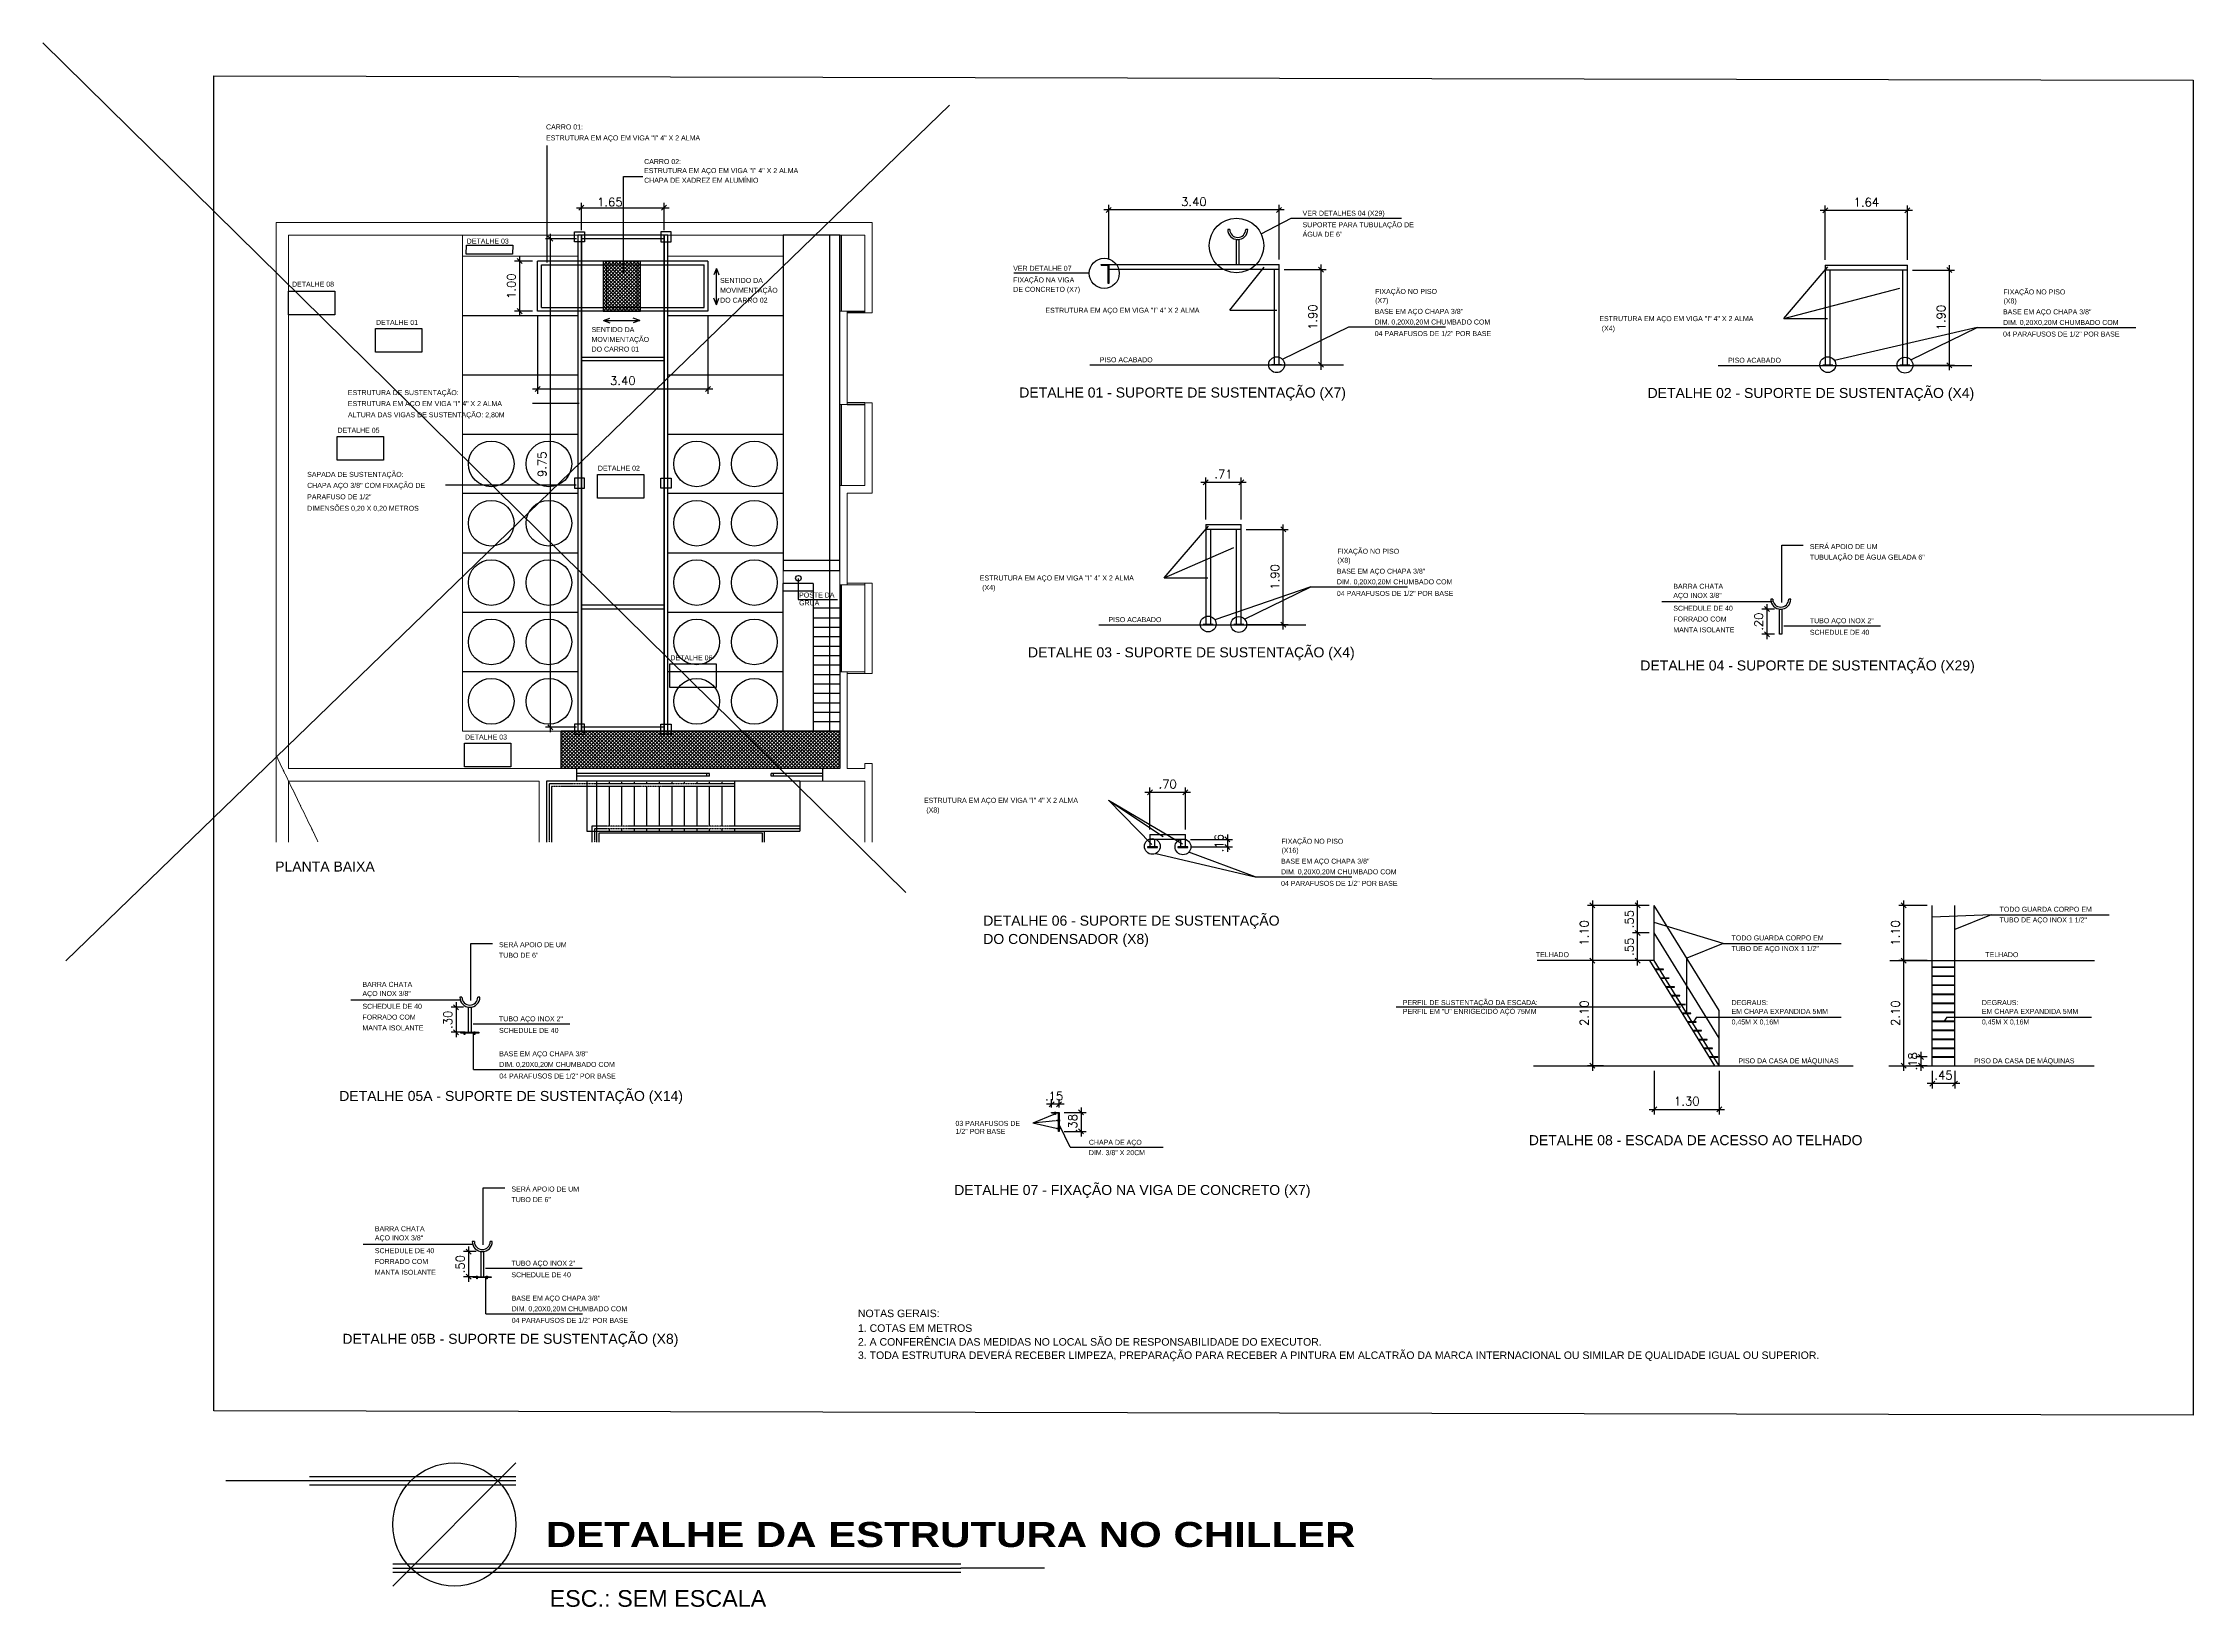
# Model space of a CAD drawing. Header units: millimetres. Extents: x -312439 to 477422, y -331570 to 212570.
# Drawn here: x -221525 to 35928, y -331570 to -144243 of the extents above; entities that cross this region are included whole.
import ezdxf

# ---------------------------------------------------------------- set-up
doc = ezdxf.new("R2010")
doc.units = ezdxf.units.MM
for name, pattern in [('CONTINU', [0]), ('DASHDOT', [25.4, 12.7, -6.35, 0, -6.35]), ('DASHED', [0.75, 0.5, -0.25])]:
    doc.linetypes.add(name, pattern=pattern)
doc.layers.add('0.1', color=8, linetype='Continuous', lineweight=13)
doc.layers.add('01', color=8, linetype='Continuous')
doc.layers.add('texto', color=1, linetype='Continuous')
doc.styles.add('ROMANS', font='romans.shx', dxfattribs={"height": 187.5})
doc.styles.add('SANSSERIFBOLD', font='sasb____.pfb', dxfattribs={"width": 1.2, "height": 0.6})
doc.styles.get("Standard").update_dxf_attribs({"font": 'arial.ttf'})
pattern_1 = [(45, (-6003031.42, -4044924), (-212.132034, 212.132034), []), (135, (-6003031.42, -4044924), (-212.132034, -212.132034), [])]

# ---------------------------------------------------------------- blocks, each defined once
blk = doc.blocks.new('_OBLIQUE')
at = {"color": 0, "linetype": 'ByBlock'}
blk.add_line((-0.5, -0.5), (0.5, 0.5), dxfattribs=at)
blk = doc.blocks.new('TITU-3')
at = {"layer": 'texto', "color": 1, "lineweight": -2}
for p, q in [((-0.03471, 0.01043), (-0.05471, 0.01043)), ((0.01475, 0.01143), (-0.03471, 0.01143)), ((0.01475, 0.01475), (-0.01475, -0.01475)), ((0.01475, 0.00943), (-0.03471, 0.00943)), ((-0.01475, -0.00943), (0.1213, -0.00943)), ((-0.01475, -0.01143), (0.1213, -0.01143)), ((0.1413, -0.01043), (0.1213, -0.01043))]:
    blk.add_line(p, q, dxfattribs=at)
at = {"layer": 'texto', "color": 7, "lineweight": -2}
for p, q in [((0.01475, 0.01043), (-0.03471, 0.01043)), ((-0.01475, -0.01043), (0.1213, -0.01043))]:
    blk.add_line(p, q, dxfattribs=at)
at = {"layer": 'texto', "color": 1, "lineweight": -2}
blk.add_circle((0, 0), 0.01475, dxfattribs=at)
at = {"layer": 'texto', "color": 4, "lineweight": -2}
blk.add_text('ESC.:', height=0.004, dxfattribs=at).set_placement((0.0228, -0.01972))
at = {"layer": 'texto', "color": 8, "lineweight": -2, "style": 'SANSSERIFBOLD', "width": 1.2}
blk.add_attdef('PLANTA--BAIXA', (0.0219, -0.0054), '', height=0.006, dxfattribs=at)
at = {"layer": 'texto', "color": 4, "lineweight": -2}
blk.add_attdef('0/0', (0.03898, -0.01972), '', height=0.004, dxfattribs=at)

msp = doc.modelspace()

# ---------------------------------------------------------------- hatches: boundary and pattern name
at = {"layer": '0.1', "linetype": 'CONTINU', "lineweight": -2}
h = msp.add_hatch(dxfattribs=at)
h.set_pattern_fill('_USER', color=5, scale=300, angle=45, double=1, pattern_type=0)
h.set_pattern_definition(pattern_1)
h.paths.add_polyline_path([(-150416.551, -176363.573), (-149966.551, -176363.573), (-149966.551, -170363.573), (-150416.551, -170363.573), (-154016.551, -170363.573), (-154466.551, -170363.573), (-154466.551, -176363.573), (-154016.551, -176363.573)])
h.paths.add_polyline_path([(-150416.551, -175913.573), (-154016.551, -175913.573), (-154016.551, -170813.573), (-150416.551, -170813.573)], flags=16)
h = msp.add_hatch(dxfattribs=at)
h.set_pattern_fill('_USER', color=5, scale=300, angle=45, double=1, pattern_type=0)
h.set_pattern_definition(pattern_1)
h.paths.add_polyline_path([(-150416.551, -170813.573), (-154016.551, -170813.573), (-154016.551, -175913.573), (-150416.551, -175913.573)])

# ---------------------------------------------------------------- linework, layer by layer
at = {"color": 7}
for p, q in [((-221524.931, -144243.308), (-118219.526, -245983.515)), ((-112992.024, -151705.915), (-218786.714, -254192.382))]:
    msp.add_line(p, q, dxfattribs=at)
at = {"color": 0, "linetype": 'ByBlock'}
for p, q in [((-101060.929, -271661.482), (-100460.929, -271061.482)), ((-99560.929, -271061.482), (-100160.929, -271661.482)), ((-97521.892, -272033.025), (-96921.892, -272633.025)), ((-96921.892, -274913.025), (-97521.892, -274313.025))]:
    msp.add_line(p, q, dxfattribs=at)
at = {"layer": '0.1', "color": 7, "linetype": 'CONTINU', "lineweight": -2}
for p, q in [((-161147.656, -170517.472), (-161147.656, -156539.717)), ((-151993.872, -171724.485), (-151993.872, -160217.95)), ((-151993.872, -160217.95), (-149679.65, -160217.95)), ((-79410.602, -166578.54), (-79660.641, -166578.54)), ((-77260.641, -166578.54), (-77510.68, -166578.54)), ((-170835.538, -169554.18), (-170803.883, -168453.189)), ((-165284.546, -169554.18), (-170835.538, -169554.18)), ((-170803.883, -168453.189), (-165252.892, -168453.189)), ((-165252.892, -168453.189), (-165284.546, -169554.18)), ((-94806.479, -170778.54), (-73506.479, -170778.54)), ((-94806.479, -170838.54), (-94806.479, -170778.54)), ((-94806.479, -170838.54), (-93966.479, -170838.54)), ((-93966.479, -173058.54), (-93966.479, -170838.54)), ((-93906.479, -170778.54), (-93906.479, -173058.54)), ((-73506.479, -171378.54), (-93906.479, -171378.54)), ((-74106.479, -171378.54), (-74106.479, -182778.54)), ((-73506.479, -182778.54), (-73506.479, -170778.54)), ((-8107.141, -170834.967), (1732.859, -170834.967)), ((-8107.141, -170834.967), (-8107.141, -182834.967)), ((1732.859, -171434.967), (-8107.141, -171434.967)), ((-7507.141, -182834.967), (-7507.141, -171434.967)), ((1132.859, -171434.967), (1132.859, -182834.967)), ((1732.859, -182834.967), (1732.859, -170834.967)), ((-192118.956, -173950.069), (-186567.965, -173950.069)), ((-192118.956, -176786.825), (-192118.956, -173950.069)), ((-186567.965, -173950.069), (-186567.965, -176786.825)), ((-93906.479, -173058.54), (-93966.479, -173058.54)), ((-186567.965, -176786.825), (-192118.956, -176786.825)), ((-181703.664, -178456.239), (-176152.673, -178456.239)), ((-181703.664, -181292.995), (-181703.664, -178456.239)), ((-176152.673, -178456.239), (-176152.673, -181292.995)), ((-176152.673, -181292.995), (-181703.664, -181292.995)), ((-73206.479, -182778.54), (-74406.479, -182778.54)), ((-74406.479, -182778.54), (-74406.479, -182838.54)), ((-73206.479, -182838.54), (-73206.479, -182778.54)), ((-65787.154, -182838.54), (-96154.995, -182838.54)), ((9452.184, -182894.967), (-20915.656, -182894.967)), ((-7207.141, -182834.967), (-8407.141, -182834.967)), ((-8407.141, -182834.967), (-8407.141, -182894.967)), ((-7207.141, -182894.967), (-7207.141, -182834.967)), ((2032.859, -182834.967), (832.859, -182834.967)), ((832.859, -182834.967), (832.859, -182894.967)), ((2032.859, -182894.967), (2032.859, -182834.967)), ((-162926.127, -187401.742), (-157303.522, -187401.742)), ((-186314.223, -191365.478), (-180763.232, -191365.478)), ((-186314.223, -194202.235), (-186314.223, -191365.478)), ((-180763.232, -191365.478), (-180763.232, -194202.235)), ((-180763.232, -194202.235), (-186314.223, -194202.235)), ((-173326.038, -197144.035), (-157690.461, -197144.035)), ((-155136.954, -195915.093), (-149585.962, -195915.093)), ((-155136.954, -198751.85), (-155136.954, -195915.093)), ((-149585.962, -195915.093), (-149585.962, -198751.85)), ((-149585.962, -198751.85), (-155136.954, -198751.85)), ((-82296.884, -201897.821), (-78036.884, -201897.821)), ((-82296.884, -201897.821), (-82296.884, -213897.821)), ((-78036.884, -202497.821), (-82296.884, -202497.821)), ((-81696.884, -213897.821), (-81696.884, -202497.821)), ((-78636.884, -202497.821), (-78636.884, -213897.821)), ((-78036.884, -213897.821), (-78036.884, -201897.821)), ((-14389.063, -210854.994), (-14639.102, -210854.994)), ((-12239.102, -210854.994), (-12489.141, -210854.994)), ((-70317.558, -213957.821), (-95105.399, -213957.821)), ((-81396.884, -213897.821), (-82596.884, -213897.821)), ((-82596.884, -213897.821), (-82596.884, -213957.821)), ((-81396.884, -213957.821), (-81396.884, -213897.821)), ((-77736.884, -213897.821), (-78936.884, -213897.821)), ((-78936.884, -213897.821), (-78936.884, -213957.821)), ((-77736.884, -213957.821), (-77736.884, -213897.821)), ((-146455.295, -218620.018), (-140904.304, -218620.018)), ((-146455.295, -221456.775), (-146455.295, -218620.018)), ((-140904.304, -218620.018), (-140904.304, -221456.775)), ((-140904.304, -221456.775), (-146455.295, -221456.775)), ((-171048.595, -228114.449), (-165497.604, -228114.449)), ((-171048.595, -230951.206), (-171048.595, -228114.449)), ((-165497.604, -228114.449), (-165497.604, -230951.206)), ((-165497.604, -230951.206), (-171048.595, -230951.206)), ((-88983.187, -239030.353), (-84723.187, -239030.353)), ((-88983.187, -239030.353), (-88983.187, -240530.353)), ((-84723.187, -240530.353), (-84723.187, -239030.353)), ((-88083.187, -240530.353), (-89283.187, -240530.353)), ((-89283.187, -240530.353), (-89283.187, -240590.353)), ((-89283.187, -240590.353), (-88083.187, -240590.353)), ((-84723.187, -239630.353), (-88983.187, -239630.353)), ((-88383.187, -240530.353), (-88383.187, -239630.353)), ((-88083.187, -240590.353), (-88083.187, -240530.353)), ((-84423.187, -240530.353), (-85623.187, -240530.353)), ((-85623.187, -240530.353), (-85623.187, -240590.353)), ((-85623.187, -240590.353), (-84423.187, -240590.353)), ((-85323.187, -239630.353), (-85323.187, -240530.353)), ((-84423.187, -240590.353), (-84423.187, -240530.353)), ((-28592.605, -254139.287), (-28592.605, -247539.287)), ((-20792.605, -260139.287), (-28592.605, -247539.287)), ((4709.181, -266739.287), (4709.181, -247539.287)), ((7409.181, -266739.287), (7409.181, -247539.287)), ((-20792.605, -263439.287), (-28592.605, -250839.287)), ((-28592.605, -254139.287), (-42600.918, -254139.287)), ((-21321.852, -266739.287), (-29121.852, -254139.287)), ((-20792.605, -266739.287), (-28592.605, -254139.287)), ((-24699.794, -260427.675), (-24699.794, -253827.675)), ((-377.606, -254139.287), (24130.625, -254139.287)), ((-27462.605, -255189.287), (-28422.605, -255189.287)), ((-28422.605, -255189.287), (-28422.605, -255219.287)), ((-28422.605, -255219.287), (-27462.605, -255219.287)), ((-26812.605, -256239.287), (-27772.605, -256239.287)), ((-27772.605, -256239.287), (-27772.605, -256269.287)), ((-27772.605, -256269.287), (-26812.605, -256269.287)), ((-27462.605, -255219.287), (-27462.605, -255189.287)), ((-26162.605, -257289.287), (-27122.605, -257289.287)), ((-27122.605, -257289.287), (-27122.605, -257319.287)), ((-27122.605, -257319.287), (-26162.605, -257319.287)), ((-26812.605, -256269.287), (-26812.605, -256239.287)), ((-26162.605, -257319.287), (-26162.605, -257289.287)), ((7409.181, -254919.287), (4709.181, -254919.287)), ((4709.181, -254949.287), (7409.181, -254949.287)), ((7409.181, -255999.287), (4709.181, -255999.287)), ((4709.181, -256029.287), (7409.181, -256029.287)), ((7409.181, -257079.287), (4709.181, -257079.287)), ((4709.181, -257109.287), (7409.181, -257109.287)), ((-171359.346, -258534.603), (-171609.386, -258534.603)), ((-169209.386, -258534.603), (-169459.425, -258534.603)), ((-25512.605, -258339.287), (-26472.605, -258339.287)), ((-26472.605, -258339.287), (-26472.605, -258369.287)), ((-26472.605, -258369.287), (-25512.605, -258369.287)), ((-24862.605, -259389.287), (-25822.605, -259389.287)), ((-25822.605, -259389.287), (-25822.605, -259419.287)), ((-25822.605, -259419.287), (-24862.605, -259419.287)), ((-25512.605, -258369.287), (-25512.605, -258339.287)), ((-24862.605, -259419.287), (-24862.605, -259389.287)), ((7409.181, -258159.287), (4709.181, -258159.287)), ((4709.181, -258189.287), (7409.181, -258189.287)), ((7409.181, -259239.287), (4709.181, -259239.287)), ((4709.181, -259269.287), (7409.181, -259269.287)), ((-24212.605, -260439.287), (-25172.605, -260439.287)), ((-25172.605, -260439.287), (-25172.605, -260469.287)), ((-25172.605, -260469.287), (-24212.605, -260469.287)), ((-23562.605, -261489.287), (-24522.605, -261489.287)), ((-24522.605, -261489.287), (-24522.605, -261519.287)), ((-24522.605, -261519.287), (-23562.605, -261519.287)), ((-24212.605, -260469.287), (-24212.605, -260439.287)), ((-22912.605, -262539.287), (-23872.605, -262539.287)), ((-23872.605, -262539.287), (-23872.605, -262569.287)), ((-23872.605, -262569.287), (-22912.605, -262569.287)), ((-23562.605, -261519.287), (-23562.605, -261489.287)), ((-22912.605, -262569.287), (-22912.605, -262539.287)), ((-20792.605, -266739.287), (-20792.605, -260139.287)), ((7409.181, -260319.287), (4709.181, -260319.287)), ((4709.181, -260349.287), (7409.181, -260349.287)), ((7409.181, -261399.287), (4709.181, -261399.287)), ((4709.181, -261429.287), (7409.181, -261429.287)), ((7409.181, -262479.287), (4709.181, -262479.287)), ((4709.181, -262509.287), (7409.181, -262509.287)), ((-171492.262, -262734.603), (-169326.509, -262734.603)), ((-171492.262, -262853.916), (-171492.262, -262734.603)), ((-169326.509, -262853.916), (-171492.262, -262853.916)), ((-169326.509, -262734.603), (-169326.509, -262853.916)), ((-22262.605, -263589.287), (-23222.605, -263589.287)), ((-23222.605, -263589.287), (-23222.605, -263619.287)), ((-23222.605, -263619.287), (-22262.605, -263619.287)), ((-21612.605, -264639.287), (-22572.605, -264639.287)), ((-22572.605, -264639.287), (-22572.605, -264669.287)), ((-22572.605, -264669.287), (-21612.605, -264669.287)), ((-22262.605, -263619.287), (-22262.605, -263589.287)), ((-21612.605, -264669.287), (-21612.605, -264639.287)), ((7409.181, -263559.287), (4709.181, -263559.287)), ((4709.181, -263589.287), (7409.181, -263589.287)), ((7409.181, -264639.287), (4709.181, -264639.287)), ((4709.181, -264669.287), (7409.181, -264669.287)), ((-43035.75, -266739.287), (-4764.39, -266739.287)), ((-20962.605, -265689.287), (-21922.605, -265689.287)), ((-21922.605, -265689.287), (-21922.605, -265719.287)), ((-21922.605, -265719.287), (-20962.605, -265719.287)), ((-20962.605, -265719.287), (-20962.605, -265689.287)), ((-475.243, -266739.287), (24097.929, -266739.287)), ((7409.181, -265689.287), (4709.181, -265689.287)), ((4709.181, -265719.287), (7409.181, -265719.287)), ((-100760.929, -272333.025), (-99860.929, -272333.025)), ((-100760.929, -272393.025), (-100760.929, -272333.025)), ((-100760.929, -272393.025), (-99920.929, -272393.025)), ((-100390.15, -272333.025), (-100390.15, -272292.027)), ((-100390.15, -272292.027), (-100231.709, -272292.027)), ((-100343.914, -272598.083), (-100343.914, -272333.025)), ((-100277.944, -272598.083), (-100343.914, -272598.083)), ((-100277.944, -272333.025), (-100277.944, -272598.083)), ((-100231.709, -272292.027), (-100231.709, -272333.025)), ((-99920.929, -274613.025), (-99920.929, -272393.025)), ((-99860.929, -272333.025), (-99860.929, -274613.025)), ((-100125.986, -273344.912), (-100125.986, -273278.941)), ((-100125.986, -273278.941), (-99860.929, -273278.941)), ((-99860.929, -273344.912), (-100125.986, -273344.912)), ((-100125.986, -274286.789), (-100125.986, -274220.818)), ((-100125.986, -274220.818), (-99860.929, -274220.818)), ((-99860.929, -274286.789), (-100125.986, -274286.789)), ((-99860.929, -274613.025), (-99920.929, -274613.025)), ((-99860.929, -273232.706), (-99819.931, -273232.706)), ((-99819.931, -273391.147), (-99860.929, -273391.147)), ((-99860.929, -274174.583), (-99819.931, -274174.583)), ((-99819.931, -274333.024), (-99860.929, -274333.024)), ((-99819.931, -273232.706), (-99819.931, -273391.147)), ((-99819.931, -274174.583), (-99819.931, -274333.024)), ((-169872.53, -287803.766), (-170122.569, -287803.766)), ((-167722.569, -287803.766), (-167972.608, -287803.766)), ((-170005.446, -292003.766), (-167839.693, -292003.766)), ((-170005.446, -292123.079), (-170005.446, -292003.766)), ((-167839.693, -292123.079), (-170005.446, -292123.079)), ((-167839.693, -292003.766), (-167839.693, -292123.079))]:
    msp.add_line(p, q, dxfattribs=at)
at = {"layer": '0.1', "color": 8, "linetype": 'CONTINU', "lineweight": -2}
for p, q in [((-157648.956, -163985.968), (-146548.956, -163985.968)), ((-157048.956, -166648.807), (-157048.956, -163385.968)), ((-147148.956, -166648.807), (-147148.956, -163385.968)), ((-72906.479, -164245.708), (-94506.479, -164245.708)), ((-93906.479, -170178.54), (-93906.479, -163645.708)), ((-73506.479, -170178.54), (-73506.479, -163645.708)), ((2332.859, -164302.136), (-8707.141, -164302.136)), ((-8107.141, -170234.967), (-8107.141, -163702.136)), ((1732.859, -170234.967), (1732.859, -163702.136)), ((-160766.832, -226798.807), (-160766.832, -167098.807)), ((-75667.72, -167093.138), (-72077.141, -165227.394)), ((-72077.141, -165227.394), (-58860.607, -165227.394)), ((-164455.204, -169763.573), (-164455.204, -176963.573)), ((-157648.956, -167698.807), (-161366.832, -167698.807)), ((-162898.956, -170363.573), (-165055.204, -170363.573)), ((-96247.056, -171830.169), (-105283.471, -171830.169)), ((-79401.397, -176225.203), (-75299.785, -171088.584)), ((-72906.479, -171378.54), (-67884.216, -171378.54)), ((-68484.216, -183378.54), (-68484.216, -170778.54)), ((-13073.562, -177225.042), (-7779.612, -171050.896)), ((2332.859, -171434.967), (7355.123, -171434.967)), ((6755.123, -183434.967), (6755.123, -170834.967)), ((-13073.562, -177225.042), (825.068, -173614.584)), ((-162898.956, -176363.573), (-165055.204, -176363.573)), ((-162298.956, -176963.573), (-162298.956, -186280.952)), ((-141898.956, -176963.573), (-141898.956, -186280.952)), ((-79401.397, -176225.203), (-73778.792, -176225.203)), ((-13073.562, -177225.042), (-7853.955, -177225.042)), ((-73117.43, -182130.446), (-65157.431, -178258.487)), ((-65157.431, -178258.487), (-53591.94, -178258.487)), ((10081.908, -178314.914), (-7009.133, -182267.031)), ((2121.909, -182186.873), (10081.908, -178314.914)), ((10081.908, -178314.914), (29100.482, -178314.914)), ((-72906.479, -182778.54), (-67884.216, -182778.54)), ((2332.859, -182834.967), (7355.123, -182834.967)), ((-162898.956, -185680.952), (-141298.956, -185680.952)), ((-77436.884, -196867.369), (-82896.884, -196867.369)), ((-82296.884, -201297.821), (-82296.884, -196267.369)), ((-78036.884, -201297.821), (-78036.884, -196267.369)), ((-87263.305, -208287.896), (-81969.355, -202113.75)), ((-77436.884, -202497.821), (-72414.62, -202497.821)), ((-73014.62, -214497.821), (-73014.62, -201897.821)), ((-87263.305, -208287.896), (-78944.674, -204677.438)), ((-13326.563, -211244.21), (-13326.563, -204408.43)), ((-13326.563, -204408.43), (-10736.201, -204408.43)), ((-87263.305, -208287.896), (-82043.698, -208287.896)), ((-69687.835, -209377.768), (-81198.876, -213329.885)), ((-77647.834, -213249.727), (-69687.835, -209377.768)), ((-69687.835, -209377.768), (-58122.344, -209377.768)), ((-27687.72, -211151.25), (-14471.185, -211151.25)), ((-14189.102, -212054.994), (-15687.685, -212054.994)), ((-15087.685, -211454.994), (-15087.685, -215654.994)), ((-77436.884, -213897.821), (-72414.62, -213897.821)), ((-14189.102, -215054.994), (-15687.685, -215054.994)), ((-13048.556, -214037.459), (-1483.064, -214037.459)), ((-157648.956, -226198.807), (-161366.832, -226198.807)), ((-84123.187, -233999.901), (-89583.187, -233999.901)), ((-88983.187, -238430.353), (-88983.187, -233399.901)), ((-84723.187, -238430.353), (-84723.187, -233399.901)), ((-93949.608, -234920.427), (-88730.001, -240252.408)), ((-93949.608, -234920.427), (-85055.282, -240147.726)), ((-93949.608, -234920.427), (-87408.279, -239297.135)), ((-79700.924, -239030.353), (-79700.924, -241130.353)), ((-88267.284, -241319.964), (-76374.138, -244108.098)), ((-76374.138, -244108.098), (-84325.056, -241168.654)), ((-84123.187, -239630.353), (-79100.924, -239630.353)), ((-84123.187, -240530.353), (-79100.924, -240530.353)), ((-76374.138, -244108.098), (-64808.647, -244108.098)), ((-35980.611, -246939.287), (-35980.611, -267339.287)), ((-30583.43, -254739.287), (-30583.43, -246939.287)), ((1286.273, -267339.287), (1286.273, -246939.287)), ((-29192.605, -247539.287), (-36580.611, -247539.287)), ((-20322.189, -252110.878), (-28592.605, -249575.618)), ((4109.181, -247539.287), (686.273, -247539.287)), ((11777.318, -248677.512), (4709.181, -248960.64)), ((11777.318, -248677.512), (7406.902, -250405.92)), ((11777.318, -248677.512), (25905.872, -248677.512)), ((-170296.846, -258923.819), (-170296.846, -252088.039)), ((-170296.846, -252088.039), (-167706.485, -252088.039)), ((-29192.605, -250839.287), (-31183.43, -250839.287)), ((-20322.189, -252110.878), (-24692.605, -253839.287)), ((-20322.189, -252110.878), (-6193.634, -252110.878)), ((-29192.605, -254139.287), (-36580.611, -254139.287)), ((4109.181, -254139.287), (686.273, -254139.287)), ((-184658.003, -258830.859), (-171441.469, -258830.859)), ((-171159.386, -259734.603), (-172657.968, -259734.603)), ((-172057.968, -259134.603), (-172057.968, -263334.603)), ((-59479.384, -259676.956), (-25456.763, -259676.956)), ((-170018.839, -261717.068), (-158453.348, -261717.068)), ((-23530.342, -260904.04), (-23869.069, -261489.287)), ((-23530.342, -260904.04), (-6193.634, -260904.04)), ((6442.413, -260904.04), (6117.292, -261399.287)), ((6442.413, -260904.04), (23779.121, -260904.04)), ((-171159.386, -262734.603), (-172657.968, -262734.603)), ((-169987.977, -267179.505), (-169987.977, -262853.916)), ((3351.405, -265089.287), (3351.405, -267339.287)), ((-169987.977, -267179.505), (-158422.485, -267179.505)), ((-34662.747, -266739.287), (-36580.611, -266739.287)), ((-28592.605, -267339.287), (-28592.605, -272572.723)), ((-20792.605, -267339.287), (-20792.605, -272572.723)), ((1333.868, -266739.287), (1886.273, -266739.287)), ((4109.181, -265689.287), (2751.405, -265689.287)), ((4109.181, -266739.287), (2751.405, -266739.287)), ((4709.181, -267339.287), (4709.181, -269468.327)), ((7409.181, -267339.287), (7409.181, -269468.327)), ((8009.181, -268868.327), (4109.181, -268868.327)), ((-100484.05, -272582.385), (-103002.427, -273637.273)), ((-99260.929, -271361.482), (-101360.929, -271361.482)), ((-100760.929, -271733.025), (-100760.929, -270761.482)), ((-99860.929, -271733.025), (-99860.929, -270761.482)), ((-99260.929, -272333.025), (-96621.892, -272333.025)), ((-97221.892, -271733.025), (-97221.892, -275213.025)), ((-29192.605, -271972.723), (-20192.605, -271972.723)), ((-100279.726, -273355.97), (-103002.427, -273637.273)), ((-100191.129, -274240.265), (-103002.427, -273637.273)), ((-98524.014, -276508.134), (-99814.715, -273862.807)), ((-99260.929, -274613.025), (-96621.892, -274613.025)), ((-98524.014, -276508.134), (-87385.555, -276508.134)), ((-168810.03, -288192.982), (-168810.03, -281357.202)), ((-168810.03, -281357.202), (-166219.668, -281357.202)), ((-183171.187, -288100.022), (-169954.652, -288100.022)), ((-169672.569, -289003.766), (-171171.152, -289003.766)), ((-170571.152, -288403.766), (-170571.152, -292603.766)), ((-169672.569, -292003.766), (-171171.152, -292003.766)), ((-168532.023, -290986.231), (-156966.531, -290986.231)), ((-168501.16, -296448.668), (-168501.16, -292123.079)), ((-168501.16, -296448.668), (-156935.669, -296448.668))]:
    msp.add_line(p, q, dxfattribs=at)
at = {"layer": '0.1', "color": 9}
for p, q in [((-193618.956, -165748.807), (-193618.956, -239943.407)), ((-193618.956, -165748.807), (-122218.956, -165748.807)), ((-192118.956, -167248.807), (-192118.956, -231148.807)), ((-192118.956, -167248.807), (-123118.956, -167248.807)), ((-171298.956, -226648.807), (-171298.956, -167248.807)), ((-157498.956, -226648.807), (-157498.956, -167248.807)), ((-146698.956, -226648.807), (-146698.956, -167248.807)), ((-123118.956, -176548.807), (-123118.956, -167248.807)), ((-122218.956, -176548.807), (-122218.956, -165748.807)), ((-171298.956, -169768.807), (-157498.956, -169768.807)), ((-146698.956, -169768.807), (-132898.956, -169768.807)), ((-132898.956, -226648.807), (-132898.956, -169768.807)), ((-126118.956, -187528.807), (-126118.956, -176368.807)), ((-125218.956, -176368.807), (-126118.956, -176368.807)), ((-125218.956, -187528.807), (-125218.956, -176368.807)), ((-123118.956, -176548.807), (-122218.956, -176548.807)), ((-125218.956, -187528.807), (-126118.956, -187528.807)), ((-123118.956, -197248.807), (-123118.956, -187348.807)), ((-122218.956, -187348.807), (-123118.956, -187348.807)), ((-122218.956, -198148.807), (-122218.956, -187348.807)), ((-126118.956, -209128.807), (-126118.956, -197248.807)), ((-123118.956, -197248.807), (-126118.956, -197248.807)), ((-122218.956, -198148.807), (-125218.956, -198148.807)), ((-125218.956, -209128.807), (-125218.956, -198148.807)), ((-123118.956, -209128.807), (-126118.956, -209128.807)), ((-125218.956, -208948.807), (-122218.956, -208948.807)), ((-123118.956, -219748.807), (-123118.956, -208948.807)), ((-122218.956, -219748.807), (-122218.956, -208948.807)), ((-123118.956, -219568.807), (-126118.956, -219568.807)), ((-126118.956, -231148.807), (-126118.956, -219568.807)), ((-125218.956, -231148.807), (-125218.956, -219568.807)), ((-122218.956, -219748.807), (-125218.956, -219748.807)), ((-157498.956, -226648.807), (-171298.956, -226648.807)), ((-132898.956, -226648.807), (-146698.956, -226648.807)), ((-192118.956, -231148.807), (-126118.956, -231148.807)), ((-125218.956, -231148.807), (-123118.956, -231148.807)), ((-122218.956, -230548.807), (-123118.956, -230548.807)), ((-123118.956, -231148.807), (-123118.956, -230548.807)), ((-122218.956, -239943.407), (-122218.956, -230548.807)), ((-192118.956, -232648.807), (-162118.956, -232648.807)), ((-192118.956, -232648.807), (-192118.956, -239943.407)), ((-162118.956, -232648.807), (-162118.956, -239943.407)), ((-161218.956, -232648.807), (-161218.956, -239943.407)), ((-161218.956, -232648.807), (-123118.956, -232648.807)), ((-123118.956, -239943.407), (-123118.956, -232648.807))]:
    msp.add_line(p, q, dxfattribs=at)
at = {"layer": '0.1', "color": 3, "linetype": 'CONTINU', "lineweight": -2}
for p, q in [((-157873.956, -166873.807), (-156673.956, -166873.807)), ((-157873.956, -168073.807), (-157873.956, -166873.807)), ((-146698.956, -167248.807), (-157498.956, -167248.807)), ((-157498.956, -167248.807), (-157498.956, -226648.807)), ((-157048.956, -226648.807), (-157048.956, -167248.807)), ((-156673.956, -166873.807), (-156673.956, -168073.807)), ((-146323.956, -166873.807), (-147523.956, -166873.807)), ((-147523.956, -166873.807), (-147523.956, -168073.807)), ((-147148.956, -167248.807), (-147148.956, -226648.807)), ((-146698.956, -226648.807), (-146698.956, -167248.807)), ((-146323.956, -168073.807), (-146323.956, -166873.807)), ((-156673.956, -168073.807), (-157873.956, -168073.807)), ((-147148.956, -167698.807), (-157048.956, -167698.807)), ((-147523.956, -168073.807), (-146323.956, -168073.807)), ((-157048.956, -181873.807), (-147148.956, -181873.807)), ((-147148.956, -182323.807), (-157048.956, -182323.807)), ((-156673.956, -196348.807), (-157873.956, -196348.807)), ((-157873.956, -196348.807), (-157873.956, -197548.807)), ((-157873.956, -197548.807), (-156673.956, -197548.807)), ((-156673.956, -197548.807), (-156673.956, -196348.807)), ((-147523.956, -197548.807), (-147523.956, -196348.807)), ((-147523.956, -196348.807), (-146323.956, -196348.807)), ((-146323.956, -197548.807), (-147523.956, -197548.807)), ((-146323.956, -196348.807), (-146323.956, -197548.807)), ((-147148.956, -211573.807), (-157048.956, -211573.807)), ((-157048.956, -212023.807), (-147148.956, -212023.807)), ((-156673.956, -225823.807), (-157873.956, -225823.807)), ((-157873.956, -225823.807), (-157873.956, -227023.807)), ((-147148.956, -226198.807), (-157048.956, -226198.807)), ((-156673.956, -227023.807), (-156673.956, -225823.807)), ((-147523.956, -227023.807), (-147523.956, -225823.807)), ((-147523.956, -225823.807), (-146323.956, -225823.807)), ((-146323.956, -225823.807), (-146323.956, -227023.807)), ((-157873.956, -227023.807), (-156673.956, -227023.807)), ((-157498.956, -226648.807), (-146698.956, -226648.807)), ((-146323.956, -227023.807), (-147523.956, -227023.807))]:
    msp.add_line(p, q, dxfattribs=at)
at = {"layer": '0.1', "color": 9, "linetype": 'CONTINU', "lineweight": -2}
for p, q in [((-157048.956, -167248.807), (-157048.956, -226648.807)), ((-147148.956, -226648.807), (-147148.956, -167248.807)), ((-126118.956, -167248.807), (-132898.956, -167248.807)), ((-132898.956, -167248.807), (-132898.956, -207422.211)), ((-127318.956, -226648.807), (-127318.956, -167248.807)), ((-126118.956, -207422.211), (-126118.956, -167248.807)), ((-125938.956, -167248.807), (-125938.956, -176368.807)), ((-171298.956, -176878.807), (-157498.956, -176878.807)), ((-146698.956, -176878.807), (-132898.956, -176878.807)), ((-125218.956, -176368.807), (-123118.956, -176368.807)), ((-123118.956, -176548.807), (-125218.956, -176548.807)), ((-171298.956, -183988.807), (-157498.956, -183988.807)), ((-146698.956, -183988.807), (-132898.956, -183988.807)), ((-125938.956, -187528.807), (-125938.956, -197248.807)), ((-123118.956, -187348.807), (-125218.956, -187348.807)), ((-125218.956, -187528.807), (-123118.956, -187528.807)), ((-171298.956, -191098.807), (-157498.956, -191098.807)), ((-146698.956, -191098.807), (-132898.956, -191098.807)), ((-157498.956, -198208.807), (-171298.956, -198208.807)), ((-132898.956, -198208.807), (-146698.956, -198208.807)), ((-171298.956, -205318.807), (-157498.956, -205318.807)), ((-146698.956, -205318.807), (-132898.956, -205318.807)), ((-126118.956, -206222.211), (-132898.956, -206222.211)), ((-132898.956, -207422.211), (-126118.956, -207422.211)), ((-131077.285, -208379.021), (-131077.285, -210882.128)), ((-132898.956, -226648.807), (-132898.956, -208966.755)), ((-129309.772, -208966.755), (-132898.956, -208966.755)), ((-132898.956, -209866.755), (-129309.772, -209866.755)), ((-131077.285, -210882.128), (-126396.683, -210882.128)), ((-129309.772, -208966.755), (-129309.772, -226648.807)), ((-126118.956, -209128.807), (-126118.956, -231148.807)), ((-125938.956, -209128.807), (-125938.956, -219568.807)), ((-171298.956, -212428.807), (-157498.956, -212428.807)), ((-146698.956, -212428.807), (-132898.956, -212428.807)), ((-126118.956, -211948.807), (-129309.772, -211948.807)), ((-129309.772, -213079.576), (-126118.956, -213079.576)), ((-129309.772, -214210.345), (-126118.956, -214210.345)), ((-129309.772, -215341.114), (-126118.956, -215341.114)), ((-129309.772, -216471.884), (-126118.956, -216471.884)), ((-129309.772, -217602.653), (-126118.956, -217602.653)), ((-129309.772, -218733.422), (-126118.956, -218733.422)), ((-171298.956, -219538.807), (-157498.956, -219538.807)), ((-146698.956, -219538.807), (-132898.956, -219538.807)), ((-129309.772, -219864.191), (-126118.956, -219864.191)), ((-129309.772, -220994.961), (-126118.956, -220994.961)), ((-129309.772, -222125.73), (-126118.956, -222125.73)), ((-129309.772, -223256.499), (-126118.956, -223256.499)), ((-129309.772, -224387.268), (-126118.956, -224387.268)), ((-129309.772, -225518.038), (-126118.956, -225518.038)), ((-159478.956, -231148.807), (-159478.956, -226648.807)), ((-126118.956, -226648.807), (-159478.956, -226648.807)), ((-159478.956, -226648.807), (-126118.956, -226648.807)), ((-126118.956, -231148.807), (-159478.956, -231148.807)), ((-157618.956, -232648.807), (-157618.956, -231148.807)), ((-128158.956, -232648.807), (-128158.956, -231148.807)), ((-130899.811, -232648.807), (-161218.956, -232648.807)), ((-161218.956, -232648.807), (-161218.956, -239943.407)), ((-141718.732, -231748.807), (-157618.956, -231748.807)), ((-141718.732, -232048.807), (-157618.956, -232048.807)), ((-156399.811, -232648.807), (-156399.811, -238648.807)), ((-155199.811, -239943.407), (-155199.811, -232648.807)), ((-142018.956, -232048.807), (-142018.956, -231748.807)), ((-141718.732, -232048.807), (-141718.732, -231748.807)), ((-134338.956, -232048.807), (-134338.956, -231748.807)), ((-128158.956, -231748.807), (-134338.956, -231748.807)), ((-128158.956, -232048.807), (-134338.956, -232048.807)), ((-134038.732, -232048.807), (-134038.732, -231748.807)), ((-130899.811, -232648.807), (-130899.811, -238648.807)), ((-156399.811, -238648.807), (-130899.811, -238648.807)), ((-135358.956, -238888.807), (-154959.811, -238888.807)), ((-154959.811, -238888.807), (-154959.811, -239943.407)), ((-135358.956, -239943.407), (-135358.956, -238888.807)), ((-135118.956, -239943.407), (-135118.956, -238648.807))]:
    msp.add_line(p, q, dxfattribs=at)
at = {"layer": '0.1', "color": 5, "linetype": 'CONTINU', "lineweight": -2}
for p, q in [((-154016.551, -170813.573), (-150416.551, -170813.573)), ((-154400.699, -177480.249), (-153629.434, -177185.796)), ((-154400.699, -177480.249), (-150066.145, -177480.249)), ((-154400.699, -177480.249), (-153629.434, -177774.703)), ((-150066.145, -177480.249), (-150837.41, -177185.796)), ((-150066.145, -177480.249), (-150837.41, -177774.703))]:
    msp.add_line(p, q, dxfattribs=at)
at = {"layer": '0.1', "color": 6, "linetype": 'CONTINU', "lineweight": -2}
for p, q in [((-140894.819, -171259.084), (-141189.273, -172030.349)), ((-140894.819, -175593.638), (-140894.819, -171259.084)), ((-140894.819, -171259.084), (-140600.366, -172030.349)), ((-140894.819, -175593.638), (-141189.273, -174822.373)), ((-140894.819, -175593.638), (-140600.366, -174822.373))]:
    msp.add_line(p, q, dxfattribs=at)
at = {"layer": '0.1', "color": 9, "linetype": 'Continuous', "lineweight": -2}
for p, q in [((-159478.956, -226783.794), (-159343.969, -226648.807)), ((-159478.956, -227208.058), (-158919.705, -226648.807)), ((-159478.956, -227632.322), (-158495.441, -226648.807)), ((-159478.956, -228056.586), (-158071.177, -226648.807)), ((-159478.956, -228480.85), (-157646.913, -226648.807)), ((-159478.956, -228905.114), (-157222.649, -226648.807)), ((-159478.956, -229329.378), (-156798.385, -226648.807)), ((-159478.956, -229753.642), (-156374.121, -226648.807)), ((-159478.956, -230177.906), (-155949.857, -226648.807)), ((-159478.956, -230602.171), (-155525.592, -226648.807)), ((-159478.956, -231026.435), (-155101.328, -226648.807)), ((-155065.362, -231148.807), (-159478.956, -226735.213)), ((-155489.626, -231148.807), (-159478.956, -227159.477)), ((-155913.89, -231148.807), (-159478.956, -227583.741)), ((-156338.154, -231148.807), (-159478.956, -228008.005)), ((-156762.418, -231148.807), (-159478.956, -228432.269)), ((-157186.682, -231148.807), (-159478.956, -228856.533)), ((-159177.064, -231148.807), (-154677.064, -226648.807)), ((-154641.098, -231148.807), (-159141.098, -226648.807)), ((-158752.8, -231148.807), (-154252.8, -226648.807)), ((-154216.834, -231148.807), (-158716.834, -226648.807)), ((-158328.536, -231148.807), (-153828.536, -226648.807)), ((-153792.57, -231148.807), (-158292.57, -226648.807)), ((-157904.272, -231148.807), (-153404.272, -226648.807)), ((-153368.306, -231148.807), (-157868.306, -226648.807)), ((-157480.008, -231148.807), (-152980.008, -226648.807)), ((-152944.042, -231148.807), (-157444.042, -226648.807)), ((-157055.744, -231148.807), (-152555.744, -226648.807)), ((-152519.778, -231148.807), (-157019.778, -226648.807)), ((-156631.48, -231148.807), (-152131.48, -226648.807)), ((-152095.514, -231148.807), (-156595.514, -226648.807)), ((-156207.216, -231148.807), (-151707.216, -226648.807)), ((-151671.25, -231148.807), (-156171.25, -226648.807)), ((-155782.952, -231148.807), (-151282.952, -226648.807)), ((-151246.985, -231148.807), (-155746.985, -226648.807)), ((-155358.688, -231148.807), (-150858.688, -226648.807)), ((-150822.721, -231148.807), (-155322.721, -226648.807)), ((-154934.424, -231148.807), (-150434.424, -226648.807)), ((-150398.457, -231148.807), (-154898.457, -226648.807)), ((-154510.16, -231148.807), (-150010.16, -226648.807)), ((-150110.81, -231012.19), (-154474.193, -226648.807)), ((-154085.896, -231148.807), (-149585.896, -226648.807)), ((-150110.81, -230587.926), (-154049.929, -226648.807)), ((-153661.631, -231148.807), (-149161.631, -226648.807)), ((-150110.81, -230163.662), (-153625.665, -226648.807)), ((-153237.367, -231148.807), (-148737.367, -226648.807)), ((-150110.81, -229739.398), (-153201.401, -226648.807)), ((-152813.103, -231148.807), (-148313.103, -226648.807)), ((-150110.81, -229315.134), (-152777.137, -226648.807)), ((-152388.839, -231148.807), (-147888.839, -226648.807)), ((-150110.81, -228890.87), (-152352.873, -226648.807)), ((-151964.575, -231148.807), (-147464.575, -226648.807)), ((-150110.81, -228466.606), (-151928.609, -226648.807)), ((-151540.311, -231148.807), (-147040.311, -226648.807)), ((-150110.81, -228042.342), (-151504.345, -226648.807)), ((-151116.047, -231148.807), (-146616.047, -226648.807)), ((-150110.81, -227618.078), (-151080.081, -226648.807)), ((-150691.783, -231148.807), (-146191.783, -226648.807)), ((-150110.81, -227193.814), (-150655.817, -226648.807)), ((-150267.519, -231148.807), (-145767.519, -226648.807)), ((-150110.81, -226769.55), (-150231.553, -226648.807)), ((-146430.697, -230449.663), (-150110.81, -226769.55)), ((-146854.961, -230449.663), (-150110.81, -227193.814)), ((-147279.225, -230449.663), (-150110.81, -227618.078)), ((-147703.489, -230449.663), (-150110.81, -228042.342)), ((-147830.561, -230746.855), (-150110.81, -228466.606)), ((-148254.825, -230746.855), (-150110.81, -228890.87)), ((-149843.255, -231148.807), (-145343.255, -226648.807)), ((-146006.433, -230449.663), (-149807.289, -226648.807)), ((-149418.991, -231148.807), (-144918.991, -226648.807)), ((-145582.169, -230449.663), (-149383.024, -226648.807)), ((-148994.727, -231148.807), (-144494.727, -226648.807)), ((-145157.905, -230449.663), (-148958.76, -226648.807)), ((-144733.64, -230449.663), (-148534.496, -226648.807)), ((-144309.376, -230449.663), (-148110.232, -226648.807)), ((-147871.318, -230449.663), (-144070.463, -226648.807)), ((-143885.112, -230449.663), (-147685.968, -226648.807)), ((-147447.054, -230449.663), (-143646.199, -226648.807)), ((-143460.848, -230449.663), (-147261.704, -226648.807)), ((-147022.79, -230449.663), (-143221.934, -226648.807)), ((-143036.584, -230449.663), (-146837.44, -226648.807)), ((-146598.526, -230449.663), (-142797.67, -226648.807)), ((-142612.32, -230449.663), (-146413.176, -226648.807)), ((-146174.262, -230449.663), (-142373.406, -226648.807)), ((-141488.912, -231148.807), (-145988.912, -226648.807)), ((-145749.998, -230449.663), (-141949.142, -226648.807)), ((-141064.648, -231148.807), (-145564.648, -226648.807)), ((-145325.734, -230449.663), (-141524.878, -226648.807)), ((-140640.384, -231148.807), (-145140.384, -226648.807)), ((-144901.47, -230449.663), (-141100.614, -226648.807)), ((-140216.12, -231148.807), (-144716.12, -226648.807)), ((-144477.206, -230449.663), (-140676.35, -226648.807)), ((-139791.856, -231148.807), (-144291.856, -226648.807)), ((-144052.942, -230449.663), (-140252.086, -226648.807)), ((-139367.592, -231148.807), (-143867.592, -226648.807)), ((-143628.678, -230449.663), (-139827.822, -226648.807)), ((-138943.327, -231148.807), (-143443.327, -226648.807)), ((-143204.414, -230449.663), (-139403.558, -226648.807)), ((-138519.063, -231148.807), (-143019.063, -226648.807)), ((-142780.15, -230449.663), (-138979.294, -226648.807)), ((-138094.799, -231148.807), (-142594.799, -226648.807)), ((-142355.886, -230449.663), (-138555.03, -226648.807)), ((-137670.535, -231148.807), (-142170.535, -226648.807)), ((-141931.622, -230449.663), (-138130.766, -226648.807)), ((-137246.271, -231148.807), (-141746.271, -226648.807)), ((-141507.357, -230449.663), (-137706.502, -226648.807)), ((-136822.007, -231148.807), (-141322.007, -226648.807)), ((-141083.093, -230449.663), (-137282.238, -226648.807)), ((-136397.743, -231148.807), (-140897.743, -226648.807)), ((-140658.829, -230449.663), (-136857.973, -226648.807)), ((-135973.479, -231148.807), (-140473.479, -226648.807)), ((-140234.565, -230449.663), (-136433.709, -226648.807)), ((-135549.215, -231148.807), (-140049.215, -226648.807)), ((-139810.301, -230449.663), (-136009.445, -226648.807)), ((-139660.917, -231148.807), (-135160.917, -226648.807)), ((-135124.951, -231148.807), (-139624.951, -226648.807)), ((-139386.037, -230449.663), (-135585.181, -226648.807)), ((-139236.653, -231148.807), (-134736.653, -226648.807)), ((-134700.687, -231148.807), (-139200.687, -226648.807)), ((-138812.389, -231148.807), (-134312.389, -226648.807)), ((-134276.423, -231148.807), (-138776.423, -226648.807)), ((-138388.125, -231148.807), (-133888.125, -226648.807)), ((-133852.159, -231148.807), (-138352.159, -226648.807)), ((-137963.861, -231148.807), (-133463.861, -226648.807)), ((-133427.895, -231148.807), (-137927.895, -226648.807)), ((-137539.597, -231148.807), (-133039.597, -226648.807)), ((-133003.631, -231148.807), (-137503.631, -226648.807)), ((-137115.333, -231148.807), (-132615.333, -226648.807)), ((-132579.366, -231148.807), (-137079.366, -226648.807)), ((-136691.069, -231148.807), (-132191.069, -226648.807)), ((-132155.102, -231148.807), (-136655.102, -226648.807)), ((-136266.805, -231148.807), (-131766.805, -226648.807)), ((-131730.838, -231148.807), (-136230.838, -226648.807)), ((-135842.541, -231148.807), (-131342.541, -226648.807)), ((-131306.574, -231148.807), (-135806.574, -226648.807)), ((-135418.276, -231148.807), (-130918.276, -226648.807)), ((-130882.31, -231148.807), (-135382.31, -226648.807)), ((-134994.012, -231148.807), (-130494.012, -226648.807)), ((-130458.046, -231148.807), (-134958.046, -226648.807)), ((-134569.748, -231148.807), (-130069.748, -226648.807)), ((-130033.782, -231148.807), (-134533.782, -226648.807)), ((-134145.484, -231148.807), (-129645.484, -226648.807)), ((-129609.518, -231148.807), (-134109.518, -226648.807)), ((-133721.22, -231148.807), (-129221.22, -226648.807)), ((-129185.254, -231148.807), (-133685.254, -226648.807)), ((-133296.956, -231148.807), (-128796.956, -226648.807)), ((-128760.99, -231148.807), (-133260.99, -226648.807)), ((-132872.692, -231148.807), (-128894.391, -227170.505)), ((-128336.726, -231148.807), (-132836.726, -226648.807)), ((-132448.428, -231148.807), (-128894.391, -227594.769)), ((-127912.462, -231148.807), (-132412.462, -226648.807)), ((-132024.164, -231148.807), (-128894.391, -228019.034)), ((-127488.198, -231148.807), (-131988.198, -226648.807)), ((-131599.9, -231148.807), (-128894.391, -228443.298)), ((-128894.391, -229318.35), (-131563.934, -226648.807)), ((-131175.636, -231148.807), (-128894.391, -228867.562)), ((-128894.391, -228894.086), (-131139.669, -226648.807)), ((-128894.391, -228469.822), (-130715.405, -226648.807)), ((-128894.391, -228045.558), (-130291.141, -226648.807)), ((-128894.391, -227621.293), (-129866.877, -226648.807)), ((-128894.391, -227197.029), (-129442.613, -226648.807)), ((-128558.399, -227108.757), (-129018.349, -226648.807)), ((-128894.391, -228019.034), (-127524.164, -226648.807)), ((-128894.391, -228443.298), (-127099.9, -226648.807)), ((-128894.391, -228867.562), (-126675.636, -226648.807)), ((-128894.391, -229291.826), (-126251.372, -226648.807)), ((-128894.391, -227170.505), (-128832.642, -227108.757)), ((-128894.391, -227594.769), (-128408.378, -227108.757)), ((-126118.956, -229972.464), (-128894.391, -227197.029)), ((-126118.956, -230396.728), (-128894.391, -227621.293)), ((-126118.956, -230820.992), (-128894.391, -228045.558)), ((-126215.405, -231148.807), (-128894.391, -228469.822)), ((-126639.669, -231148.807), (-128894.391, -228894.086)), ((-128837.181, -229658.88), (-126118.956, -226940.655)), ((-128832.642, -227108.757), (-128372.692, -226648.807)), ((-128267.174, -226975.718), (-128594.085, -226648.807)), ((-126118.956, -229548.2), (-128558.399, -227108.757)), ((-128412.917, -229658.88), (-126118.956, -227364.919)), ((-128408.378, -227108.757), (-128267.174, -226967.553)), ((-128267.174, -226967.553), (-127948.428, -226648.807)), ((-126118.956, -229123.936), (-128267.174, -226975.718)), ((-128267.174, -229937.401), (-126118.956, -227789.183)), ((-128267.174, -230361.665), (-126118.956, -228213.448)), ((-128267.174, -230785.929), (-126118.956, -228637.712)), ((-128205.787, -231148.807), (-126118.956, -229061.976)), ((-126118.956, -228699.672), (-128169.821, -226648.807)), ((-126118.956, -228275.408), (-127745.557, -226648.807)), ((-126118.956, -227851.144), (-127321.293, -226648.807)), ((-126118.956, -227426.879), (-126897.029, -226648.807)), ((-126118.956, -227002.615), (-126472.765, -226648.807)), ((-157610.947, -231148.807), (-159478.956, -229280.797)), ((-158035.211, -231148.807), (-159478.956, -229705.061)), ((-158459.475, -231148.807), (-159478.956, -230129.325)), ((-158883.739, -231148.807), (-159478.956, -230553.589)), ((-159308.003, -231148.807), (-159478.956, -230977.853)), ((-148679.089, -230746.855), (-150110.81, -229315.134)), ((-148701.401, -231148.807), (-150110.81, -229739.398)), ((-149125.665, -231148.807), (-150110.81, -230163.662)), ((-149549.929, -231148.807), (-150110.81, -230587.926)), ((-149974.193, -231148.807), (-150110.81, -231012.19)), ((-148277.137, -231148.807), (-148679.089, -230746.855)), ((-148570.463, -231148.807), (-148168.511, -230746.855)), ((-147852.873, -231148.807), (-148254.825, -230746.855)), ((-148168.511, -230746.855), (-147871.318, -230449.663)), ((-148146.199, -231148.807), (-147744.247, -230746.855)), ((-147428.609, -231148.807), (-147830.561, -230746.855)), ((-147744.247, -230746.855), (-147447.054, -230449.663)), ((-147721.934, -231148.807), (-147319.983, -230746.855)), ((-147406.296, -230746.855), (-147703.489, -230449.663)), ((-147004.345, -231148.807), (-147406.296, -230746.855)), ((-147319.983, -230746.855), (-147022.79, -230449.663)), ((-147297.67, -231148.807), (-146895.719, -230746.855)), ((-146982.032, -230746.855), (-147279.225, -230449.663)), ((-146580.081, -231148.807), (-146982.032, -230746.855)), ((-146895.719, -230746.855), (-146598.526, -230449.663)), ((-146873.406, -231148.807), (-146471.455, -230746.855)), ((-146557.768, -230746.855), (-146854.961, -230449.663)), ((-146155.817, -231148.807), (-146557.768, -230746.855)), ((-146471.455, -230746.855), (-146174.262, -230449.663)), ((-146449.142, -231148.807), (-146047.191, -230746.855)), ((-146133.504, -230746.855), (-146430.697, -230449.663)), ((-145731.553, -231148.807), (-146133.504, -230746.855)), ((-146047.191, -230746.855), (-145749.998, -230449.663)), ((-146024.878, -231148.807), (-145622.927, -230746.855)), ((-145709.24, -230746.855), (-146006.433, -230449.663)), ((-145307.289, -231148.807), (-145709.24, -230746.855)), ((-145622.927, -230746.855), (-145325.734, -230449.663)), ((-145600.614, -231148.807), (-145198.662, -230746.855)), ((-145284.976, -230746.855), (-145582.169, -230449.663)), ((-144883.024, -231148.807), (-145284.976, -230746.855)), ((-145198.662, -230746.855), (-144901.47, -230449.663)), ((-145176.35, -231148.807), (-144774.398, -230746.855)), ((-144860.712, -230746.855), (-145157.905, -230449.663)), ((-144458.76, -231148.807), (-144860.712, -230746.855)), ((-144774.398, -230746.855), (-144477.206, -230449.663)), ((-144752.086, -231148.807), (-144350.134, -230746.855)), ((-144436.448, -230746.855), (-144733.64, -230449.663)), ((-144034.496, -231148.807), (-144436.448, -230746.855)), ((-144350.134, -230746.855), (-144052.942, -230449.663)), ((-144327.822, -231148.807), (-143925.87, -230746.855)), ((-144012.184, -230746.855), (-144309.376, -230449.663)), ((-143610.232, -231148.807), (-144012.184, -230746.855)), ((-143925.87, -230746.855), (-143628.678, -230449.663)), ((-143903.558, -231148.807), (-143501.606, -230746.855)), ((-143587.92, -230746.855), (-143885.112, -230449.663)), ((-143185.968, -231148.807), (-143587.92, -230746.855)), ((-143501.606, -230746.855), (-143204.414, -230449.663)), ((-143479.294, -231148.807), (-142780.15, -230449.663)), ((-143163.656, -230746.855), (-143460.848, -230449.663)), ((-142761.704, -231148.807), (-143163.656, -230746.855)), ((-143055.03, -231148.807), (-142355.886, -230449.663)), ((-142739.392, -230746.855), (-143036.584, -230449.663)), ((-142337.44, -231148.807), (-142739.392, -230746.855)), ((-142630.766, -231148.807), (-141931.622, -230449.663)), ((-142315.128, -230746.855), (-142612.32, -230449.663)), ((-141913.176, -231148.807), (-142315.128, -230746.855)), ((-142206.502, -231148.807), (-141507.357, -230449.663)), ((-141782.238, -231148.807), (-141083.093, -230449.663)), ((-141357.973, -231148.807), (-140658.829, -230449.663)), ((-140933.709, -231148.807), (-140234.565, -230449.663)), ((-140509.445, -231148.807), (-139810.301, -230449.663)), ((-140085.181, -231148.807), (-139386.037, -230449.663)), ((-130751.372, -231148.807), (-128894.391, -229291.826)), ((-130327.108, -231148.807), (-128837.181, -229658.88)), ((-129902.844, -231148.807), (-128412.917, -229658.88)), ((-129478.58, -231148.807), (-128267.174, -229937.401)), ((-129054.315, -231148.807), (-128267.174, -230361.665)), ((-128553.86, -229658.88), (-128894.391, -229318.35)), ((-128630.051, -231148.807), (-128267.174, -230785.929)), ((-128267.174, -229945.566), (-128553.86, -229658.88)), ((-127063.934, -231148.807), (-128267.174, -229945.566)), ((-127781.523, -231148.807), (-126118.956, -229486.24)), ((-127357.259, -231148.807), (-126118.956, -229910.504)), ((-126932.995, -231148.807), (-126118.956, -230334.768)), ((-126508.731, -231148.807), (-126118.956, -230759.032))]:
    msp.add_line(p, q, dxfattribs=at)
at = {"layer": '0.1', "color": 9, "linetype": 'DASHDOT', "ltscale": 0.5}
msp.add_line((-193619.388, -229558.375), (-188577.363, -239943.407), dxfattribs=at)
at = {"layer": '0.1', "color": 9, "linetype": 'DASHED', "lineweight": -2, "ltscale": 0.25}
for p, q in [((-160918.956, -232948.807), (-160918.956, -239943.407)), ((-160918.956, -232948.807), (-138699.811, -232948.807)), ((-160618.956, -233248.807), (-160618.956, -239943.407)), ((-160618.956, -233248.807), (-138699.811, -233248.807)), ((-155199.811, -232948.807), (-155199.811, -232648.807)), ((-155199.811, -238048.807), (-155199.811, -233248.807)), ((-153699.811, -232948.807), (-153699.811, -232648.807)), ((-153699.811, -238048.807), (-153699.811, -233248.807)), ((-152199.811, -232948.807), (-152199.811, -232648.807)), ((-152199.811, -238048.807), (-152199.811, -233248.807)), ((-150699.811, -232948.807), (-150699.811, -232648.807)), ((-150699.811, -238048.807), (-150699.811, -233248.807)), ((-149199.811, -232948.807), (-149199.811, -232648.807)), ((-149199.811, -238048.807), (-149199.811, -233248.807)), ((-147699.811, -232948.807), (-147699.811, -232648.807)), ((-147699.811, -238048.807), (-147699.811, -233248.807)), ((-146199.811, -232948.807), (-146199.811, -232648.807)), ((-146199.811, -238048.807), (-146199.811, -233248.807)), ((-144699.811, -232948.807), (-144699.811, -232648.807)), ((-144699.811, -238048.807), (-144699.811, -233248.807)), ((-143199.811, -232948.807), (-143199.811, -232648.807)), ((-143199.811, -238048.807), (-143199.811, -233248.807)), ((-141699.811, -232948.807), (-141699.811, -232648.807)), ((-141699.811, -238048.807), (-141699.811, -233248.807)), ((-140199.811, -232948.807), (-140199.811, -232648.807)), ((-140199.811, -238048.807), (-140199.811, -233248.807)), ((-138699.811, -238048.807), (-138699.811, -232648.807)), ((-130899.811, -232648.807), (-130899.811, -238648.807)), ((-130899.811, -238048.807), (-155799.811, -238048.807)), ((-155799.811, -238048.807), (-155799.811, -239943.407)), ((-130899.811, -238348.807), (-155499.811, -238348.807)), ((-155499.811, -238348.807), (-155499.811, -239943.407)), ((-155199.811, -238648.807), (-155199.811, -238348.807)), ((-153699.811, -238648.807), (-153699.811, -238348.807)), ((-152199.811, -238648.807), (-152199.811, -238348.807)), ((-150699.811, -238648.807), (-150699.811, -238348.807)), ((-149199.811, -238648.807), (-149199.811, -238348.807)), ((-147699.811, -238648.807), (-147699.811, -238348.807)), ((-146199.811, -238648.807), (-146199.811, -238348.807)), ((-144699.811, -238648.807), (-144699.811, -238348.807)), ((-143199.811, -238648.807), (-143199.811, -238348.807)), ((-141699.811, -238648.807), (-141699.811, -238348.807)), ((-140199.811, -238648.807), (-140199.811, -238348.807)), ((-138699.811, -238648.807), (-138699.811, -238348.807)), ((-135118.956, -238648.807), (-130899.811, -238648.807))]:
    msp.add_line(p, q, dxfattribs=at)
at = {"layer": '0.1', "color": 7, "linetype": 'CONTINU', "lineweight": -2}
for points in [[(-78610.641, -170778.54), (-78610.641, -167778.54), (-78310.641, -167778.54), (-78310.641, -170778.54)], [(-170559.386, -262734.603), (-170559.386, -259734.603), (-170259.386, -259734.603), (-170259.386, -262734.603)], [(-171122.526, -262734.603), (-171122.526, -262693.605), (-170964.085, -262693.605), (-170964.085, -262734.603)], [(-171010.32, -262734.603), (-171010.32, -262999.66), (-171076.291, -262999.66), (-171076.291, -262734.603)], [(-169938.517, -262734.603), (-169938.517, -262693.605), (-169780.076, -262693.605), (-169780.076, -262734.603)], [(-169826.311, -262734.603), (-169826.311, -262999.66), (-169892.282, -262999.66), (-169892.282, -262734.603)], [(-169072.569, -292003.766), (-169072.569, -289003.766), (-168772.569, -289003.766), (-168772.569, -292003.766)], [(-169635.71, -292003.766), (-169635.71, -291962.768), (-169477.269, -291962.768), (-169477.269, -292003.766)], [(-169523.504, -292003.766), (-169523.504, -292268.823), (-169589.474, -292268.823), (-169589.474, -292003.766)], [(-168451.701, -292003.766), (-168451.701, -291962.768), (-168293.26, -291962.768), (-168293.26, -292003.766)], [(-168339.495, -292003.766), (-168339.495, -292268.823), (-168405.465, -292268.823), (-168405.465, -292003.766)]]:
    msp.add_lwpolyline(points, dxfattribs=at)
at = {"layer": '0.1', "color": 6, "linetype": 'CONTINU', "lineweight": -2}
for points in [[(-141898.956, -170363.573), (-162298.956, -170363.573)], [(-141898.956, -170363.573), (-141898.956, -176363.573), (-162298.956, -176363.573), (-162298.956, -170363.573)], [(-161848.956, -170813.573), (-142348.956, -170813.573)], [(-161848.956, -175913.573), (-161848.956, -170813.573)], [(-142348.956, -175913.573), (-142348.956, -170813.573)], [(-161848.956, -175913.573), (-142348.956, -175913.573)]]:
    msp.add_lwpolyline(points, dxfattribs=at)
at = {"layer": '0.1', "color": 5, "linetype": 'CONTINU', "lineweight": -2}
for points in [[(-149966.551, -170363.573), (-154466.551, -170363.573), (-154466.551, -176363.573), (-149966.551, -176363.573)], [(-150416.551, -170813.573), (-150416.551, -175913.573), (-154016.551, -175913.573)], [(-154016.551, -175913.573), (-154016.551, -170813.573)], [(-149966.551, -176363.573), (-149966.551, -170363.573)]]:
    msp.add_lwpolyline(points, dxfattribs=at)
at = {"layer": '0.1', "color": 7, "linetype": 'CONTINU', "lineweight": -2}
msp.add_lwpolyline([(-13289.102, -212054.994), (-13289.102, -215054.994), (-13589.102, -215054.994), (-13589.102, -212054.994)], close=True, dxfattribs=at)
at = {"layer": '0.1', "color": 8, "linetype": 'CONTINU', "lineweight": -2}
for centre, radius in [((-78610.433, -168502.457), 3262.782), ((-94447.447, -171830.169), 1799.609), ((-73806.479, -182778.54), 945.946), ((-7807.141, -182774.967), 945.946), ((1432.859, -182834.967), 945.946), ((-81996.884, -213837.821), 945.946), ((-78336.884, -213897.821), 945.946), ((-88683.187, -240470.353), 945.946), ((-85023.187, -240530.353), 945.946)]:
    msp.add_circle(centre, radius, dxfattribs=at)
at = {"layer": '0.1', "color": 9, "linetype": 'CONTINU', "lineweight": -2}
for centre, radius in [((-167848.956, -194653.807), 2734.772), ((-160948.956, -194653.807), 2734.772), ((-143248.956, -194653.807), 2734.772), ((-136348.956, -194653.807), 2734.772), ((-167848.956, -201763.807), 2734.772), ((-160948.956, -201763.807), 2734.772), ((-143248.956, -201763.807), 2734.772), ((-136348.956, -201763.807), 2734.772), ((-167848.956, -208873.807), 2734.772), ((-160948.956, -208873.807), 2734.772), ((-143248.956, -208873.807), 2734.772), ((-136348.956, -208873.807), 2734.772), ((-131068.743, -208348.807), 329.787), ((-167848.956, -215983.807), 2734.772), ((-160948.956, -215983.807), 2734.772), ((-143248.956, -215983.807), 2734.772), ((-136348.956, -215983.807), 2734.772), ((-167848.956, -223093.807), 2734.772), ((-160948.956, -223093.807), 2734.772), ((-143248.956, -223093.807), 2734.772), ((-136348.956, -223093.807), 2734.772)]:
    msp.add_circle(centre, radius, dxfattribs=at)
at = {"layer": '0.1', "color": 7, "linetype": 'CONTINU', "lineweight": -2}
for centre, radius in [((-78460.641, -166578.54), 1200), ((-78460.641, -166578.54), 949.961), ((-13439.102, -210854.994), 1200), ((-13439.102, -210854.994), 949.961), ((-170409.386, -258534.603), 1200), ((-170409.386, -258534.603), 949.961), ((-168922.569, -287803.766), 1200), ((-168922.569, -287803.766), 949.961)]:
    msp.add_arc(centre, radius, 180, 0, dxfattribs=at)
at = {"layer": '01', "color": 7, "lineweight": -2}
msp.add_lwpolyline([(-201077.976, -148184.737), (35927.774, -148711.868), (35927.774, -308582.968), (-201077.976, -308055.837)], close=True, dxfattribs=at)

# ---------------------------------------------------------------- block references
at = {"layer": '0.1', "color": 8, "linetype": 'CONTINU', "lineweight": -2, "xscale": 600, "yscale": 600, "zscale": 600}
for p, rotation in [((-157048.956, -163985.968), 180), ((-93906.479, -164245.708), 180), ((-8107.141, -164302.136), 180), ((-160766.832, -167698.807), 90), ((-164455.204, -170363.573), 90), ((-68484.216, -171378.54), 90), ((6755.123, -171434.967), 90), ((-164455.204, -176363.573), 270), ((-68484.216, -182778.54), 270), ((6755.123, -182834.967), 270), ((-162298.956, -185680.952), 180), ((-82296.884, -196867.369), 180), ((-73014.62, -202497.821), 90), ((-73014.62, -213897.821), 270), ((-15087.685, -212054.994), 270), ((-15087.685, -215054.994), 90), ((-160766.832, -226198.807), 270), ((-88983.187, -233999.901), 180), ((-79700.924, -239630.353), 270), ((-79700.924, -240530.353), 90), ((-35980.611, -247539.287), 90), ((-30583.43, -247539.287), 90), ((1286.273, -247539.287), 90), ((-30583.43, -250839.287), 90), ((-30583.43, -250839.287), 270), ((-35980.611, -254139.287), 90), ((-35980.611, -254139.287), 270), ((-30583.43, -254139.287), 270), ((1286.273, -254139.287), 90), ((1286.273, -254139.287), 270), ((-172057.968, -259734.603), 270), ((-172057.968, -262734.603), 90), ((-35980.611, -266739.287), 270), ((1286.273, -266739.287), 270), ((3351.405, -265689.287), 270), ((3351.405, -266739.287), 90), ((7409.181, -268868.327), 180), ((-28592.605, -271972.723), 180), ((-170571.152, -289003.766), 270), ((-170571.152, -292003.766), 90)]:
    msp.add_blockref('_OBLIQUE', p, dxfattribs=dict(at, rotation=rotation))
for p in [(-147148.956, -163985.968), (-73506.479, -164245.708), (1732.859, -164302.136), (-141898.956, -185680.952), (-78036.884, -196867.369), (-84723.187, -233999.901), (4709.181, -268868.327), (-20792.605, -271972.723)]:
    msp.add_blockref('_OBLIQUE', p, dxfattribs=at)
at = {"layer": '0.1', "color": 8, "linetype": 'CONTINU', "lineweight": -2, "xscale": 500000, "yscale": 500000, "zscale": 500000}
msp.add_blockref('TITU-3', (-172262.195, -321683.782), dxfattribs=at).add_auto_attribs({'PLANTA--BAIXA': 'DETALHE DA ESTRUTURA NO CHILLER', '0/0': 'SEM ESCALA'})

# ---------------------------------------------------------------- texts
at = {"layer": '0.1', "color": 7, "text_generation_flag": 6}
for s, p in [('CARRO 01:', (-161288.796, -154597.293)), ('ESTRUTURA EM AÇO EM VIGA "I" 4" X 2 ALMA', (-161288.796, -155912.542)), ('CARRO 02:', (-149541.536, -158744.274)), ('ESTRUTURA EM AÇO EM VIGA "I" 4" X 2 ALMA', (-149541.536, -159827.419)), ('CHAPA DE XADREZ EM ALUMÍNIO', (-149541.536, -160984.792)), ('VER DETALHES 04 (X29)', (-70693.317, -164929.748)), ('ÁGUA DE 6"', (-70693.317, -167450.848)), ('SUPORTE PARA TUBULAÇÃO DE ', (-70693.317, -166318.179)), ('DETALHE 03', (-170779.615, -168272.752)), ('SENTIDO DA ', (-140443.349, -172983.716)), ('VER DETALHE 07', (-105345.166, -171532.524)), ('FIXAÇÃO NA VIGA', (-105345.166, -172922.624)), ('DETALHE 08', (-191705.317, -173425.993)), ('MOVIMENTAÇÃO', (-140443.349, -174163.585)), ('DO CARRO 02', (-140443.349, -175347.904)), ('DE CONCRETO (X7)', (-105345.166, -174049.863)), ('(X7)', (-62003.187, -175384.268)), ('FIXAÇÃO NO PISO', (-62003.187, -174302.774)), ('(X8)', (13236.152, -175440.695)), ('FIXAÇÃO NO PISO', (13236.152, -174359.201)), ('DETALHE 01', (-181647.741, -178011.603)), ('ESTRUTURA EM AÇO EM VIGA "I" 4" X 2 ALMA', (-101488.004, -176556.779)), ('BASE EM AÇO CHAPA 3/8" ', (-62059.54, -176688.121)), ('DIM. 0,20X0,20M CHUMBADO COM', (-62059.54, -177960.841)), ('ESTRUTURA EM AÇO EM VIGA "I" 4" X 2 ALMA', (-35160.169, -177556.618)), ('BASE EM AÇO CHAPA 3/8" ', (13179.799, -176744.548)), ('DIM. 0,20X0,20M CHUMBADO COM', (13179.799, -178017.269)), ('SENTIDO DA ', (-155834.663, -178870.324)), ('MOVIMENTAÇÃO', (-155834.663, -180050.193)), ('04 PARAFUSOS DE 1/2" POR BASE', (-62059.54, -179349.272)), ('(X4)', (-34872.91, -178714.246)), ('04 PARAFUSOS DE 1/2" POR BASE', (13179.799, -179405.7)), ('DO CARRO 01', (-155834.663, -181209.841)), ('PISO ACABADO', (-94985.466, -182487.66)), ('PISO ACABADO', (-19746.127, -182544.087)), ('ESTRUTURA DE SUSTENTAÇÃO:', (-185012.734, -186418.069)), ('ESTRUTURA EM AÇO EM VIGA "I" 4" X 2 ALMA', (-185012.734, -187733.318)), ('DETALHE 05', (-186258.301, -190920.843)), ('ALTURA DAS VIGAS DE SUSTENTAÇÃO: 2,80M', (-185012.734, -189074.335)), ('SAPADA DE SUSTENTAÇÃO:', (-189893.664, -196212.455)), ('DETALHE 02', (-155081.031, -195470.458)), ('CHAPA AÇO 3/8" COM FIXAÇÃO DE ', (-189893.664, -197527.704)), ('PARAFUSO DE 1/2"', (-189893.664, -198900.346)), ('DIMENSÕES 0,20 X 0,20 METROS', (-189893.664, -200272.991)), ('(X8)', (-66533.591, -206503.549)), ('FIXAÇÃO NO PISO', (-66533.591, -205422.055)), ('TUBULAÇÃO DE ÁGUA GELADA 6"', (-9950.665, -206124.512)), ('SERÁ APOIO DE UM ', (-9950.665, -204860.314)), ('ESTRUTURA EM AÇO EM VIGA "I" 4" X 2 ALMA', (-109349.912, -208619.472)), ('BASE EM AÇO CHAPA 3/8" ', (-66589.944, -207807.402)), ('DIM. 0,20X0,20M CHUMBADO COM', (-66589.944, -209080.123)), ('(X4)', (-109062.653, -209777.1)), ('04 PARAFUSOS DE 1/2" POR BASE', (-66589.944, -210468.554)), ('AÇO INOX 3/8"', (-26303.895, -210705.729)), ('BARRA CHATA', (-26303.895, -209615.714)), ('PISO ACABADO', (-93935.87, -213606.941)), ('SCHEDULE DE 40', (-26303.895, -212242.036)), ('FORRADO COM ', (-26303.895, -213536.332)), ('TUBO AÇO INOX 2"', (-9950.665, -213739.813)), ('MANTA ISOLANTE', (-26303.895, -214830.632)), ('SCHEDULE DE 40', (-9950.665, -215128.244)), ('DETALHE 06', (-146399.373, -218175.383)), ('DETALHE 03', (-170992.673, -227669.814)), ('ESTRUTURA EM AÇO EM VIGA "I" 4" X 2 ALMA', (-116036.215, -235252.003)), ('(X8)', (-115748.956, -236409.631)), ('FIXAÇÃO NO PISO', (-73219.894, -240152.385)), ('BASE EM AÇO CHAPA 3/8" ', (-73276.247, -242537.733)), ('(X16)', (-73219.894, -241233.879)), ('04 PARAFUSOS DE 1/2" POR BASE', (-73276.247, -245198.884)), ('DIM. 0,20X0,20M CHUMBADO COM', (-73276.247, -243810.453)), ('TODO GUARDA CORPO EM  ', (12772.856, -248299.607)), ('TUBO DE AÇO INOX 1 1/2"', (12772.856, -249572.328)), ('SERÁ APOIO DE UM ', (-166920.948, -252539.923)), ('TODO GUARDA CORPO EM  ', (-19326.651, -251732.974)), ('TUBO DE 6"', (-166920.948, -253804.121)), ('TELHADO', (-42757.661, -253734.435)), ('TUBO DE AÇO INOX 1 1/2"', (-19326.651, -253005.694)), ('TELHADO', (11059.033, -253734.435)), ('BARRA CHATA', (-183274.179, -257295.322)), ('AÇO INOX 3/8"', (-183274.179, -258385.338)), ('SCHEDULE DE 40', (-183274.179, -259921.645)), ('PERFIL DE SUSTENTAÇÃO DA ESCADA:', (-58688.812, -259472.789)), ('PERFIL EM "U" ENRIGECIDO AÇO 75MM', (-58688.812, -260526.136)), ('DEGRAUS:', (-19326.651, -259472.789)), ('EM CHAPA EXPANDIDA 5MM', (-19326.651, -260526.136)), ('DEGRAUS:', (10646.104, -259472.789)), ('EM CHAPA EXPANDIDA 5MM', (10646.104, -260526.136)), ('FORRADO COM ', (-183274.179, -261215.941)), ('MANTA ISOLANTE', (-183274.179, -262510.241)), ('TUBO AÇO INOX 2"', (-166920.948, -261419.422)), ('SCHEDULE DE 40', (-166920.948, -262807.853)), ('0,45M X 0,16M', (-19326.651, -261798.857)), ('0,45M X 0,16M', (10646.104, -261798.857)), ('BASE EM AÇO CHAPA 3/8" ', (-166890.086, -265609.139)), ('04 PARAFUSOS DE 1/2" POR BASE', (-166890.086, -268270.29)), ('DIM. 0,20X0,20M CHUMBADO COM', (-166890.086, -266881.86)), ('PISO DA CASA DE MÁQUINAS', (-18512.031, -266453.671)), ('PISO DA CASA DE MÁQUINAS', (9723.306, -266453.671)), ('03 PARAFUSOS DE ', (-112257.53, -273944.987)), ('1/2" POR BASE', (-112257.53, -274903.322)), ('CHAPA DE AÇO', (-96286.421, -276210.489)), ('DIM. 3/8" X 20CM', (-96286.421, -277451.082)), ('TUBO DE 6"', (-165434.132, -283073.284)), ('SERÁ APOIO DE UM ', (-165434.132, -281809.085)), ('AÇO INOX 3/8"', (-181787.363, -287654.501)), ('BARRA CHATA', (-181787.363, -286564.485)), ('SCHEDULE DE 40', (-181787.363, -289190.808)), ('FORRADO COM ', (-181787.363, -290485.104)), ('TUBO AÇO INOX 2"', (-165434.132, -290688.585)), ('MANTA ISOLANTE', (-181787.363, -291779.404)), ('SCHEDULE DE 40', (-165434.132, -292077.016)), ('BASE EM AÇO CHAPA 3/8" ', (-165403.269, -294878.302)), ('DIM. 0,20X0,20M CHUMBADO COM', (-165403.269, -296151.022)), ('04 PARAFUSOS DE 1/2" POR BASE', (-165403.269, -297539.453))]:
    msp.add_text(s, height=600, rotation=180, dxfattribs=at).set_placement(p)
at = {"layer": '0.1', "color": 7}
for s, height, p in [('DETALHE 01 - SUPORTE DE SUSTENTAÇÃO (X7)', 1200, (-104624.003, -186705.637)), ('DETALHE 02 - SUPORTE DE SUSTENTAÇÃO (X4)', 1200, (-29384.664, -186762.065)), ('DETALHE 03 - SUPORTE DE SUSTENTAÇÃO (X4)', 1200, (-103574.407, -217824.919)), ('DETALHE 04 - SUPORTE DE SUSTENTAÇÃO (X29)', 1200, (-30253.488, -219398.161)), ('PLANTA BAIXA', 1200, (-193724.778, -243481.696)), ('DETALHE 06 - SUPORTE DE SUSTENTAÇÃO ', 1200, (-108935.835, -249960.99)), ('DO CONDENSADOR (X8)', 1200, (-108935.835, -252156.871)), ('DETALHE 05A - SUPORTE DE SUSTENTAÇÃO (X14)', 1200, (-186056.173, -270959.071)), ('DETALHE 08 - ESCADA DE ACESSO AO TELHADO', 1200, (-43608.487, -276255.331)), ('DETALHE 07 - FIXAÇÃO NA VIGA DE CONCRETO (X7)', 1200, (-112407.999, -282222.944)), ('NOTAS GERAIS:', 900, (-123939.26, -296851.887)), ('DETALHE 05B - SUPORTE DE SUSTENTAÇÃO (X8)', 1200, (-185675.23, -300048.043)), ('1. COTAS EM METROS', 900, (-123939.26, -298612.938)), ('3. TODA ESTRUTURA DEVERÁ RECEBER LIMPEZA, PREPARAÇÃO PARA RECEBER A PINTURA EM ALCATRÃO DA MARCA INTERNACIONAL OU SIMILAR DE QUALIDADE IGUAL OU SUPERIOR.', 900, (-123939.26, -301862.16)), ('2. A CONFERÊNCIA DAS MEDIDAS NO LOCAL SÃO DE RESPONSABILIDADE DO EXECUTOR.', 900, (-123939.26, -300266.464))]:
    msp.add_text(s, height=height, dxfattribs=at).set_placement(p)
at = {"layer": '0.1', "color": 9, "text_generation_flag": 6}
for s, p in [('GRUA', (-130983.574, -211599.563)), ('POSTE DA', (-130983.574, -210664.349))]:
    msp.add_text(s, height=600, rotation=180, dxfattribs=at).set_placement(p)
at = {"layer": '0.1', "color": 7, "lineweight": -2, "style": 'ROMANS'}
msp.add_text('.15', height=1020, dxfattribs=at).set_placement((-101549.501, -270881.482))
msp.add_text('.38', height=1020, rotation=90, dxfattribs=at).set_placement((-97701.892, -274711.597))
at = {"layer": '0.1', "color": 7, "linetype": 'CONTINU', "lineweight": -2, "char_height": 1020, "attachment_point": 5, "style": 'ROMANS'}
for s, insert in [('\\A1;1.65', (-153650.804, -163296.807)), ('\\A1;3.40', (-83706.479, -163255.708)), ('\\A1;1.64', (-3187.141, -163312.136)), ('\\A1;3.40', (-152098.956, -184690.952)), ('\\A1;.71', (-80166.884, -195877.369)), ('\\A1;.70', (-86853.187, -233009.901)), ('\\A1;.45', (6059.181, -267878.327)), ('\\A1;1.30', (-24692.605, -270982.723))]:
    msp.add_mtext(s, dxfattribs=dict(at, insert=insert))
at = {"layer": '0.1', "color": 7, "linetype": 'CONTINU', "lineweight": -2, "char_height": 1020, "attachment_point": 5, "rotation": 90, "style": 'ROMANS'}
for s, insert in [('\\A1;1.00', (-165445.204, -173363.573)), ('\\A1;1.90', (-69474.216, -177078.54)), ('\\A1;1.90', (5765.123, -177134.967)), ('\\A1;9.75', (-161756.832, -194705.299)), ('\\A1;1.90', (-74004.62, -208197.821)), ('\\A1;.20', (-16077.685, -213554.994)), ('\\A1;.16', (-80690.924, -240080.353)), ('\\A1;1.10', (-36970.611, -250839.287)), ('\\A1;.55', (-31573.43, -249189.287)), ('\\A1;1.10', (296.273, -250839.287)), ('\\A1;.55', (-31573.43, -252489.287)), ('\\A1;2.10', (-36970.611, -260439.287)), ('\\A1;2.10', (296.273, -260439.287)), ('\\A1;.30', (-173047.968, -261234.603)), ('\\A1;.18', (2361.405, -266214.287)), ('\\A1;.50', (-171561.152, -290503.766))]:
    msp.add_mtext(s, dxfattribs=dict(at, insert=insert))

doc.saveas('drawing.dxf')
